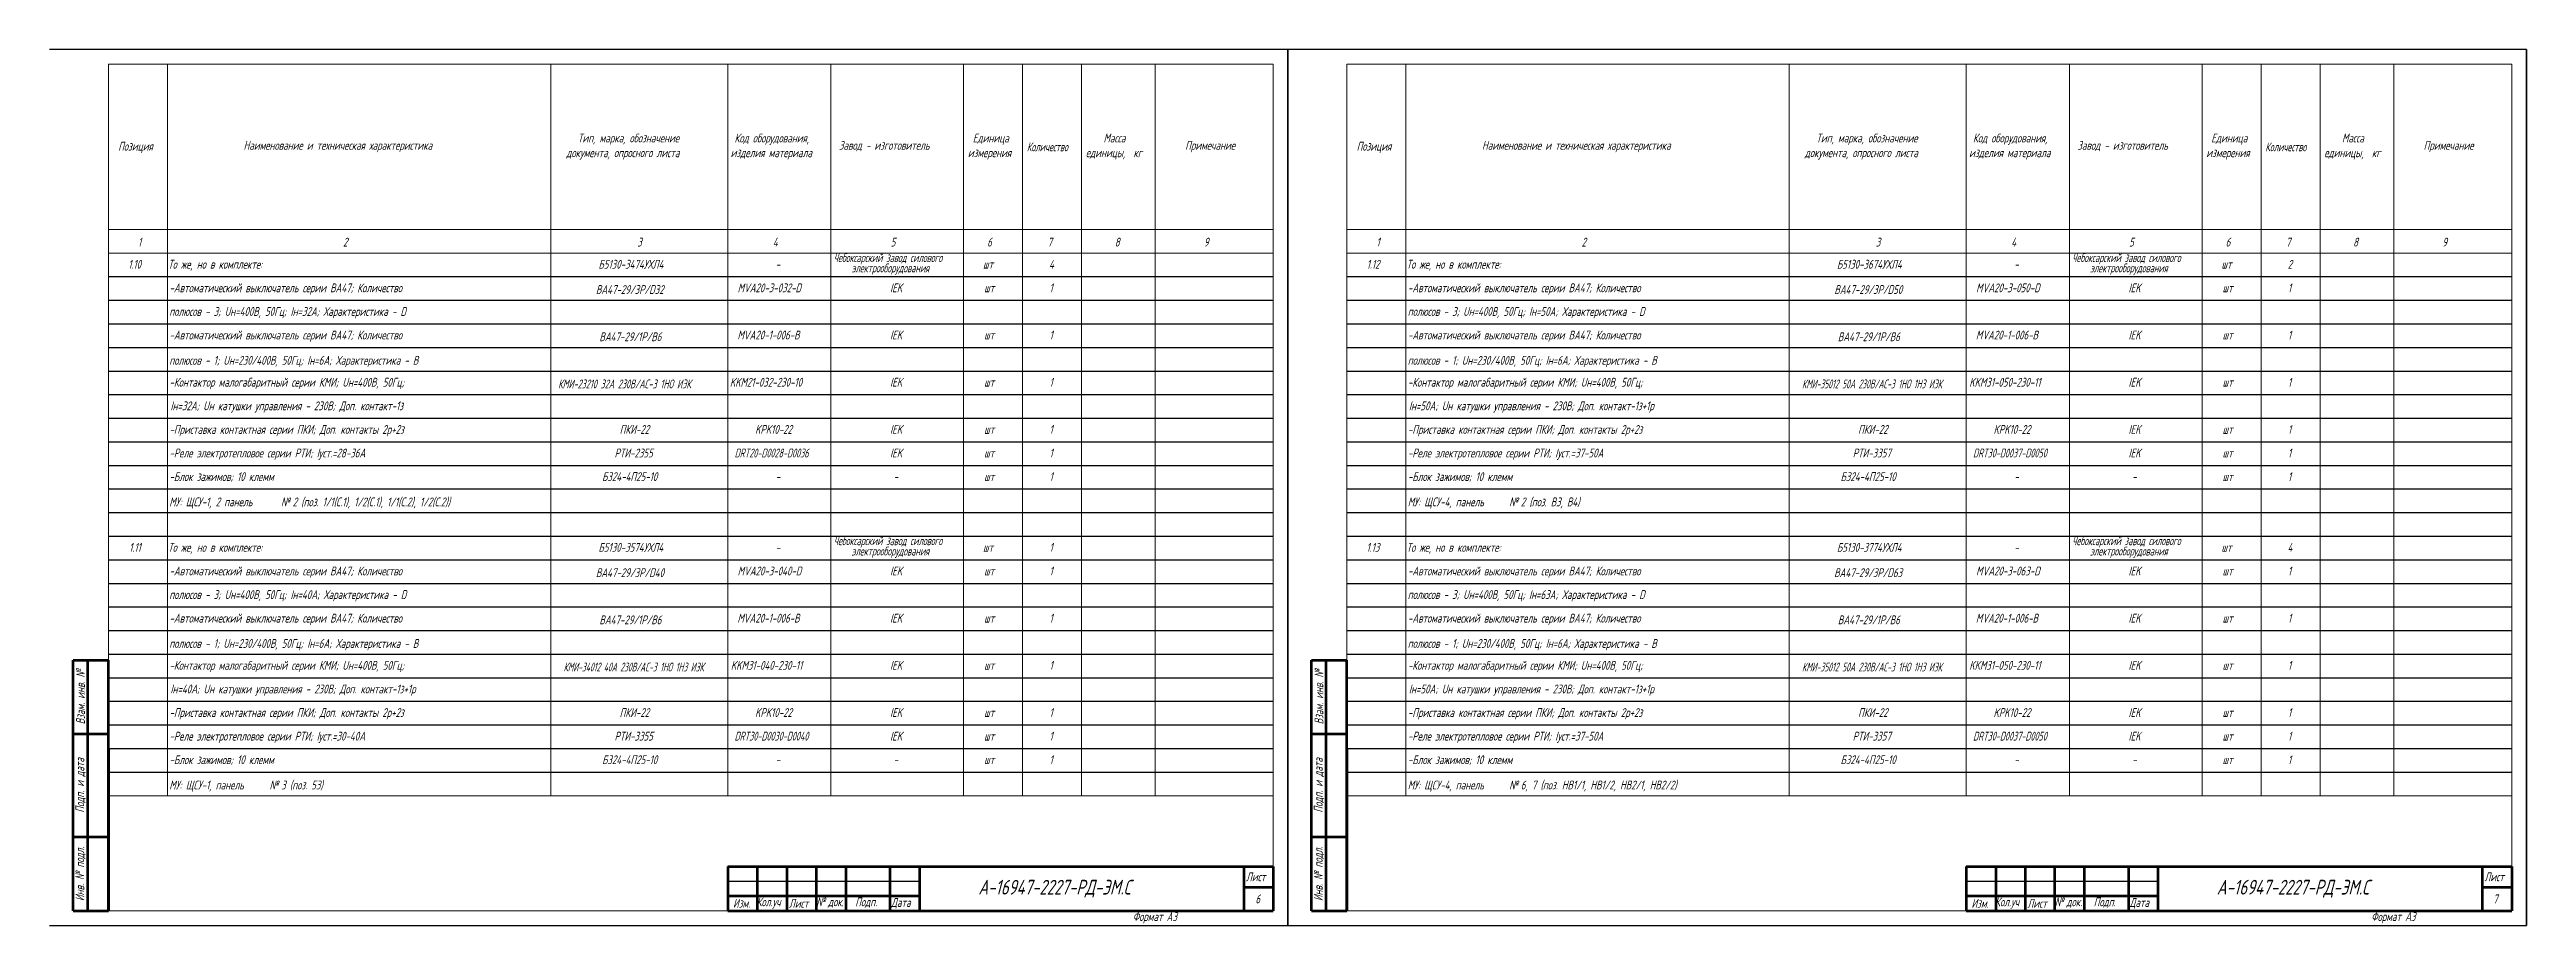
# Model space of a CAD drawing. Header units: millimetres. Extents: x -14296 to 10264, y -13087 to -5602.
# Drawn here: x 4384 to 5224, y -13087 to -12790 of the extents above; entities that cross this region are included whole.
import ezdxf

# ---------------------------------------------------------------- set-up
doc = ezdxf.new("R2010")
doc.units = ezdxf.units.MM
for name, color, linetype, lineweight in [('Рамка толстая', 7, 'Continuous', 15), ('Рамка тонкая', 5, 'Continuous', 25), ('ТаБлица', 253, 'Continuous', 15), ('Текст', 7, 'Continuous', 20), ('Штампы', 252, 'Continuous', 25)]:
    doc.layers.add(name, color=color, linetype=linetype, lineweight=lineweight)
doc.styles.add('Simplex', font='simplex.shx', dxfattribs={"width": 0.7, "oblique": 15})

msp = doc.modelspace()

# ---------------------------------------------------------------- texts
at = {"layer": 'Текст', "color": 18, "true_color": 0x000000, "style": 'Simplex', "oblique": 15}
for s, height, width, p in [('Тип, марка, обозначение', 3, 0.7, (4563.44239, -12821.24064)), ('Код оборудования,', 3, 0.7, (4616.56464, -12821.24064)), ('Единица', 3, 0.7, (4697.36583, -12821.24064)), ('Масса', 3, 0.7, (4741.71583, -12821.24064)), ('Тип, марка, обозначение', 3, 0.7, (4983.44239, -12821.24064)), ('Код оборудования,', 3, 0.7, (5036.56464, -12821.24064)), ('Единица', 3, 0.7, (5117.36583, -12821.24064)), ('Масса', 3, 0.7, (5161.71583, -12821.24064)), ('Позиция', 3, 0.7, (4407.56583, -12824.02636)), ('Наименование и техническая характеристика', 3, 0.7, (4450.06583, -12823.74064)), ('документа, опросного листа', 3, 0.7, (4559.53067, -12826.24064)), ('изделия материала', 3, 0.7, (4615.24669, -12826.24064)), ('Завод - изготовитель', 3, 0.7, (4651.97636, -12823.74064)), ('измерения', 3, 0.7, (4695.69669, -12826.24064)), ('Количество', 3, 0.6, (4715.71611, -12824.24064)), ('единицы,  кг', 3, 0.7, (4735.71583, -12826.24064)), ('Примечание', 3, 0.7, (4769.39239, -12823.74064)), ('Позиция', 3, 0.7, (4827.56583, -12824.02636)), ('Наименование и техническая характеристика', 3, 0.7, (4870.06583, -12823.74064)), ('документа, опросного листа', 3, 0.7, (4979.53067, -12826.24064)), ('изделия материала', 3, 0.7, (5035.24669, -12826.24064)), ('Завод - изготовитель', 3, 0.7, (5071.97636, -12823.74064)), ('измерения', 3, 0.7, (5115.69669, -12826.24064)), ('Количество', 3, 0.6, (5135.71611, -12824.24064)), ('единицы,  кг', 3, 0.7, (5155.71583, -12826.24064)), ('Примечание', 3, 0.7, (5189.39239, -12823.74064)), ('1', 3, 0.7, (4414.26378, -12856.53611)), ('2', 3, 0.7, (4483.82349, -12856.53611)), ('3', 3, 0.7, (4583.59918, -12856.53611)), ('4', 3, 0.7, (4629.55265, -12856.53611)), ('Чебоксарский завод силового', 3, 0.6, (4650.21201, -12861.79889)), ('5', 3, 0.7, (4669.52588, -12856.53611)), ('6', 3, 0.7, (4702.25986, -12856.53611)), ('7', 3, 0.7, (4722.7186, -12856.53611)), ('8', 3, 0.7, (4745.51209, -12856.53611)), ('9', 3, 0.7, (4775.72807, -12856.53611)), ('1', 3, 0.7, (4834.26378, -12856.53611)), ('2', 3, 0.7, (4903.82349, -12856.53611)), ('3', 3, 0.7, (5003.59918, -12856.53611)), ('4', 3, 0.7, (5049.55265, -12856.53611)), ('Чебоксарский завод силового', 3, 0.6, (5070.21201, -12861.79889)), ('5', 3, 0.7, (5089.52588, -12856.53611)), ('6', 3, 0.7, (5122.25986, -12856.53611)), ('7', 3, 0.7, (5142.7186, -12856.53611)), ('8', 3, 0.7, (5165.51209, -12856.53611)), ('9', 3, 0.7, (5195.72807, -12856.53611)), ('1.10', 3, 0.7, (4410.95841, -12864.0519)), ('То же, но в комплекте:', 3, 0.7, (4424.48378, -12864.0519)), ('Б5130-3474УХЛ4', 3, 0.7, (4570.43178, -12864.0519)), ('-', 3, 0.7, (4630.53927, -12864.0519)), ('электрооборудования', 3, 0.6, (4656.28852, -12865.29889)), ('шт', 3, 0.7, (4700.842, -12864.0519)), ('4', 3, 0.7, (4723.24788, -12864.0519)), ('1.12', 3, 0.7, (4830.95841, -12864.0519)), ('То же, но в комплекте:', 3, 0.7, (4844.48378, -12864.0519)), ('Б5130-3674УХЛ4', 3, 0.7, (4990.43178, -12864.0519)), ('-', 3, 0.7, (5050.53927, -12864.0519)), ('электрооборудования', 3, 0.6, (5076.28852, -12865.29889)), ('шт', 3, 0.7, (5120.842, -12864.0519)), ('2', 3, 0.7, (5143.30841, -12864.0519)), ('полюсов - 3; Uн=400В, 50Гц; Iн=32А; Характеристика - D', 3, 0.7, (4424.88378, -12880.0519)), ('-Автоматический выключатель серии ВА47; Количество', 3, 0.7, (4424.93927, -12872.0519)), ('ВА47-29/3Р/D32', 3, 0.7, (4569.55878, -12872.62333)), ('MVA20-3-032-D', 3, 0.7, (4617.62755, -12872.0519)), ('IEK', 3, 0.7, (4669.33186, -12872.0519)), ('шт', 3, 0.7, (4701.2146, -12872.0519)), ('1', 3, 0.7, (4723.38186, -12872.0519)), ('полюсов - 3; Uн=400В, 50Гц; Iн=50А; Характеристика - D', 3, 0.7, (4844.88378, -12880.0519)), ('-Автоматический выключатель серии ВА47; Количество', 3, 0.7, (4844.93927, -12872.0519)), ('ВА47-29/3Р/D50', 3, 0.7, (4989.55878, -12872.62333)), ('MVA20-3-050-D', 3, 0.7, (5037.62755, -12872.0519)), ('IEK', 3, 0.7, (5089.33186, -12872.0519)), ('шт', 3, 0.7, (5121.2146, -12872.0519)), ('1', 3, 0.7, (5143.38186, -12872.0519)), ('-Автоматический выключатель серии ВА47; Количество', 3, 0.7, (4424.93927, -12888.0519)), ('MVA20-1-006-В', 3, 0.7, (4617.55838, -12888.0519)), ('IEK', 3, 0.7, (4669.33186, -12888.0519)), ('1', 3, 0.7, (4723.38186, -12888.0519)), ('-Автоматический выключатель серии ВА47; Количество', 3, 0.7, (4844.93927, -12888.0519)), ('MVA20-1-006-В', 3, 0.7, (5037.55838, -12888.0519)), ('IEK', 3, 0.7, (5089.33186, -12888.0519)), ('1', 3, 0.7, (5143.38186, -12888.0519)), ('полюсов - 1; Uн=230/400В, 50Гц; Iн=6А; Характеристика - В', 3, 0.7, (4424.88378, -12896.62333)), ('ВА47-29/1Р/В6', 3, 0.7, (4570.73878, -12888.62333)), ('шт', 3, 0.7, (4701.2146, -12888.0519)), ('полюсов - 1; Uн=230/400В, 50Гц; Iн=6А; Характеристика - В', 3, 0.7, (4844.88378, -12896.62333)), ('ВА47-29/1Р/В6', 3, 0.7, (4990.73878, -12888.62333)), ('шт', 3, 0.7, (5121.2146, -12888.0519)), ('-Контактор малогабаритный серии КМИ; Uн=400В, 50Гц;', 3, 0.7, (4424.93927, -12904.0519)), ('КМИ-23210 32А 230В/АС-3 1НО ИЭК', 3, 0.6, (4556.75332, -12904.62333)), ('KKM21-032-230-10', 3, 0.7, (4615.00841, -12904.0519)), ('IEK', 3, 0.7, (4669.33186, -12904.0519)), ('шт', 3, 0.7, (4701.2146, -12904.0519)), ('1', 3, 0.7, (4723.38186, -12904.0519)), ('-Контактор малогабаритный серии КМИ; Uн=400В, 50Гц;', 3, 0.7, (4844.93927, -12904.0519)), ('КМИ-35012 50А 230В/АС-3 1НО 1НЗ ИЭК', 3, 0.5, (4978.59617, -12904.62333)), ('KKM31-050-230-11', 3, 0.7, (5035.33186, -12904.0519)), ('IEK', 3, 0.7, (5089.33186, -12904.0519)), ('шт', 3, 0.7, (5121.2146, -12904.0519)), ('1', 3, 0.7, (5143.38186, -12904.0519)), ('Iн=32А; Uн катушки управления - 230В; Доп. контакт-1з', 3, 0.7, (4425.28378, -12912.0519)), ('Iн=50А; Uн катушки управления - 230В; Доп. контакт-1з+1р', 3, 0.7, (4845.28378, -12912.0519)), ('-Приставка контактная серии ПКИ; Доп. контакты 2р+2з', 3, 0.7, (4424.93927, -12920.0519)), ('ПКИ-22', 3, 0.7, (4577.60878, -12920.0519)), ('KPK10-22', 3, 0.7, (4623.55841, -12920.0519)), ('IEK', 3, 0.7, (4669.33186, -12920.0519)), ('шт', 3, 0.7, (4701.2146, -12920.0519)), ('1', 3, 0.7, (4723.38186, -12920.0519)), ('-Приставка контактная серии ПКИ; Доп. контакты 2р+2з', 3, 0.7, (4844.93927, -12920.0519)), ('ПКИ-22', 3, 0.7, (4997.60878, -12920.0519)), ('KPK10-22', 3, 0.7, (5043.55841, -12920.0519)), ('IEK', 3, 0.7, (5089.33186, -12920.0519)), ('шт', 3, 0.7, (5121.2146, -12920.0519)), ('1', 3, 0.7, (5143.38186, -12920.0519)), ('-Реле электротепловое серии РТИ; Iуст.=28-36А', 3, 0.7, (4424.93927, -12928.0519)), ('РТИ-2355', 3, 0.7, (4575.88178, -12928.0519)), ('DRT20-D0028-D0036', 3, 0.6, (4616.6107, -12928.0519)), ('IEK', 3, 0.7, (4669.33186, -12928.0519)), ('шт', 3, 0.7, (4701.2146, -12928.0519)), ('1', 3, 0.7, (4723.38186, -12928.0519)), ('-Реле электротепловое серии РТИ; Iуст.=37-50А', 3, 0.7, (4844.93927, -12928.0519)), ('РТИ-3357', 3, 0.7, (4995.78178, -12928.0519)), ('DRT30-D0037-D0050', 3, 0.6, (5036.58699, -12928.0519)), ('IEK', 3, 0.7, (5089.33186, -12928.0519)), ('шт', 3, 0.7, (5121.2146, -12928.0519)), ('1', 3, 0.7, (5143.38186, -12928.0519)), ('-Блок зажимов; 10 клемм', 3, 0.7, (4424.93927, -12936.0519)), ('БЗ24-4П25-10', 3, 0.7, (4571.65878, -12936.0519)), ('-', 3, 0.7, (4630.53927, -12936.0519)), ('-', 3, 0.7, (4670.53927, -12936.0519)), ('шт', 3, 0.7, (4701.2146, -12936.0519)), ('1', 3, 0.7, (4723.38186, -12936.0519)), ('-Блок зажимов; 10 клемм', 3, 0.7, (4844.93927, -12936.0519)), ('БЗ24-4П25-10', 3, 0.7, (4991.65878, -12936.0519)), ('-', 3, 0.7, (5050.53927, -12936.0519)), ('-', 3, 0.7, (5090.53927, -12936.0519)), ('шт', 3, 0.7, (5121.2146, -12936.0519)), ('1', 3, 0.7, (5143.38186, -12936.0519)), ('МУ: ЩСУ-1, 2 панель ', 3, 0.7, (4424.88378, -12944.62333)), ('№', 3, 0.7, (4462.78378, -12944.62333)), ('2 (поз. 1/1(С.1), 1/2(С.1), 1/1(С.2), 1/2(С.2))', 3, 0.7, (4466.73476, -12944.62333)), ('МУ: ЩСУ-4, панель ', 3, 0.7, (4844.88378, -12944.62333)), ('№', 3, 0.7, (4879.28378, -12944.62333)), ('2 (поз. В3, В4)', 3, 0.7, (4883.23476, -12944.62333)), ('1.11', 3, 0.7, (4411.28186, -12960.0519)), ('То же, но в комплекте:', 3, 0.7, (4424.48378, -12960.0519)), ('Б5130-3574УХЛ4', 3, 0.7, (4570.43178, -12960.0519)), ('-', 3, 0.7, (4630.53927, -12960.0519)), ('Чебоксарский завод силового', 3, 0.6, (4650.21201, -12957.79889)), ('электрооборудования', 3, 0.6, (4656.28852, -12961.29889)), ('шт', 3, 0.7, (4700.842, -12960.0519)), ('1', 3, 0.7, (4723.38186, -12960.0519)), ('1.13', 3, 0.7, (4830.88186, -12960.0519)), ('То же, но в комплекте:', 3, 0.7, (4844.48378, -12960.0519)), ('Б5130-3774УХЛ4', 3, 0.7, (4990.43178, -12960.0519)), ('-', 3, 0.7, (5050.53927, -12960.0519)), ('Чебоксарский завод силового', 3, 0.6, (5070.21201, -12957.79889)), ('электрооборудования', 3, 0.6, (5076.28852, -12961.29889)), ('шт', 3, 0.7, (5120.842, -12960.0519)), ('4', 3, 0.7, (5143.24788, -12960.0519)), ('-Автоматический выключатель серии ВА47; Количество', 3, 0.7, (4424.93927, -12968.0519)), ('ВА47-29/3Р/D40', 3, 0.7, (4569.55878, -12968.62333)), ('MVA20-3-040-D', 3, 0.7, (4617.62755, -12968.0519)), ('IEK', 3, 0.7, (4669.33186, -12968.0519)), ('шт', 3, 0.7, (4701.2146, -12968.0519)), ('1', 3, 0.7, (4723.38186, -12968.0519)), ('-Автоматический выключатель серии ВА47; Количество', 3, 0.7, (4844.93927, -12968.0519)), ('ВА47-29/3Р/D63', 3, 0.7, (4989.48178, -12968.62333)), ('MVA20-3-063-D', 3, 0.7, (5037.62755, -12968.0519)), ('IEK', 3, 0.7, (5089.33186, -12968.0519)), ('шт', 3, 0.7, (5121.2146, -12968.0519)), ('1', 3, 0.7, (5143.38186, -12968.0519)), ('полюсов - 3; Uн=400В, 50Гц; Iн=40А; Характеристика - D', 3, 0.7, (4424.88378, -12976.0519)), ('полюсов - 3; Uн=400В, 50Гц; Iн=63А; Характеристика - D', 3, 0.7, (4844.88378, -12976.0519)), ('-Автоматический выключатель серии ВА47; Количество', 3, 0.7, (4424.93927, -12984.0519)), ('ВА47-29/1Р/В6', 3, 0.7, (4570.73878, -12984.62333)), ('MVA20-1-006-В', 3, 0.7, (4617.55838, -12984.0519)), ('IEK', 3, 0.7, (4669.33186, -12984.0519)), ('шт', 3, 0.7, (4701.2146, -12984.0519)), ('1', 3, 0.7, (4723.38186, -12984.0519)), ('-Автоматический выключатель серии ВА47; Количество', 3, 0.7, (4844.93927, -12984.0519)), ('ВА47-29/1Р/В6', 3, 0.7, (4990.73878, -12984.62333)), ('MVA20-1-006-В', 3, 0.7, (5037.55838, -12984.0519)), ('IEK', 3, 0.7, (5089.33186, -12984.0519)), ('шт', 3, 0.7, (5121.2146, -12984.0519)), ('1', 3, 0.7, (5143.38186, -12984.0519)), ('полюсов - 1; Uн=230/400В, 50Гц; Iн=6А; Характеристика - В', 3, 0.7, (4424.88378, -12992.62333)), ('полюсов - 1; Uн=230/400В, 50Гц; Iн=6А; Характеристика - В', 3, 0.7, (4844.88378, -12992.62333)), ('-Контактор малогабаритный серии КМИ; Uн=400В, 50Гц;', 3, 0.7, (4424.93927, -13000.0519)), ('КМИ-34012 40А 230В/АС-3 1НО 1НЗ ИЭК', 3, 0.5, (4558.59617, -13000.62333)), ('KKM31-040-230-11', 3, 0.7, (4615.33186, -13000.0519)), ('IEK', 3, 0.7, (4669.33186, -13000.0519)), ('шт', 3, 0.7, (4701.2146, -13000.0519)), ('1', 3, 0.7, (4723.38186, -13000.0519)), ('-Контактор малогабаритный серии КМИ; Uн=400В, 50Гц;', 3, 0.7, (4844.93927, -13000.0519)), ('КМИ-35012 50А 230В/АС-3 1НО 1НЗ ИЭК', 3, 0.5, (4978.59617, -13000.62333)), ('KKM31-050-230-11', 3, 0.7, (5035.33186, -13000.0519)), ('IEK', 3, 0.7, (5089.33186, -13000.0519)), ('шт', 3, 0.7, (5121.2146, -13000.0519)), ('1', 3, 0.7, (5143.38186, -13000.0519)), ('Iн=40А; Uн катушки управления - 230В; Доп. контакт-1з+1р', 3, 0.7, (4425.28378, -13008.0519)), ('Iн=50А; Uн катушки управления - 230В; Доп. контакт-1з+1р', 3, 0.7, (4845.28378, -13008.0519)), ('-Приставка контактная серии ПКИ; Доп. контакты 2р+2з', 3, 0.7, (4424.93927, -13016.0519)), ('ПКИ-22', 3, 0.7, (4577.60878, -13016.0519)), ('KPK10-22', 3, 0.7, (4623.55841, -13016.0519)), ('IEK', 3, 0.7, (4669.33186, -13016.0519)), ('шт', 3, 0.7, (4701.2146, -13016.0519)), ('1', 3, 0.7, (4723.38186, -13016.0519)), ('-Приставка контактная серии ПКИ; Доп. контакты 2р+2з', 3, 0.7, (4844.93927, -13016.0519)), ('ПКИ-22', 3, 0.7, (4997.60878, -13016.0519)), ('KPK10-22', 3, 0.7, (5043.55841, -13016.0519)), ('IEK', 3, 0.7, (5089.33186, -13016.0519)), ('шт', 3, 0.7, (5121.2146, -13016.0519)), ('1', 3, 0.7, (5143.38186, -13016.0519)), ('-Реле электротепловое серии РТИ; Iуст.=30-40А', 3, 0.7, (4424.93927, -13024.0519)), ('РТИ-3355', 3, 0.7, (4575.88178, -13024.0519)), ('DRT30-D0030-D0040', 3, 0.6, (4616.58699, -13024.0519)), ('IEK', 3, 0.7, (4669.33186, -13024.0519)), ('шт', 3, 0.7, (4701.2146, -13024.0519)), ('1', 3, 0.7, (4723.38186, -13024.0519)), ('-Реле электротепловое серии РТИ; Iуст.=37-50А', 3, 0.7, (4844.93927, -13024.0519)), ('РТИ-3357', 3, 0.7, (4995.78178, -13024.0519)), ('DRT30-D0037-D0050', 3, 0.6, (5036.58699, -13024.0519)), ('IEK', 3, 0.7, (5089.33186, -13024.0519)), ('шт', 3, 0.7, (5121.2146, -13024.0519)), ('1', 3, 0.7, (5143.38186, -13024.0519)), ('-Блок зажимов; 10 клемм', 3, 0.7, (4424.93927, -13032.0519)), ('БЗ24-4П25-10', 3, 0.7, (4571.65878, -13032.0519)), ('-', 3, 0.7, (4630.53927, -13032.0519)), ('-', 3, 0.7, (4670.53927, -13032.0519)), ('шт', 3, 0.7, (4701.2146, -13032.0519)), ('1', 3, 0.7, (4723.38186, -13032.0519)), ('-Блок зажимов; 10 клемм', 3, 0.7, (4844.93927, -13032.0519)), ('БЗ24-4П25-10', 3, 0.7, (4991.65878, -13032.0519)), ('-', 3, 0.7, (5050.53927, -13032.0519)), ('-', 3, 0.7, (5090.53927, -13032.0519)), ('шт', 3, 0.7, (5121.2146, -13032.0519)), ('1', 3, 0.7, (5143.38186, -13032.0519)), ('МУ: ЩСУ-1, панель ', 3, 0.7, (4424.88378, -13040.62333)), ('№', 3, 0.7, (4458.88378, -13040.62333)), ('3 (поз. 53)', 3, 0.7, (4462.83476, -13040.62333)), ('МУ: ЩСУ-4, панель ', 3, 0.7, (4844.88378, -13040.62333)), ('№', 3, 0.7, (4879.28378, -13040.62333)), ('6, 7 (поз. НВ1/1, НВ1/2, НВ2/1, НВ2/2)', 3, 0.7, (4883.23476, -13040.62333)), ('Изм.', 3, 0.7, (4616.06464, -13080.74064)), ('Кол.уч', 3, 0.7, (4624.06583, -13080.24064)), ('Лист', 3, 0.7, (4635.03378, -13080.74064)), ('№', 3, 0.7, (4644.32574, -13080.24064)), ('док.', 3, 0.7, (4648.27673, -13080.24064)), ('Подп.', 3, 0.7, (4657.51464, -13080.24064)), ('Дата', 3, 0.7, (4669.69239, -13080.45493)), ('А-16947-2227-РД-ЭМ.С', 5, 0.7, (4699.2734, -13076.26445)), ('Изм.', 3, 0.7, (5036.06464, -13080.74064)), ('Кол.уч', 3, 0.7, (5044.06583, -13080.24064)), ('Лист', 3, 0.7, (5055.03378, -13080.74064)), ('№', 3, 0.7, (5064.32574, -13080.24064)), ('док.', 3, 0.7, (5068.27673, -13080.24064)), ('Подп.', 3, 0.7, (5077.51464, -13080.24064)), ('Дата', 3, 0.7, (5089.69239, -13080.45493)), ('А-16947-2227-РД-ЭМ.С', 5, 0.7, (5119.2734, -13076.26445)), ('Формат А3', 3, 0.7, (4751.63927, -13085.24064)), ('Формат А3', 3, 0.7, (5171.63927, -13085.24064))]:
    msp.add_text(s, height=height, dxfattribs=dict(at, width=width)).set_placement(p)
at = {"layer": 'Штампы', "color": 18, "true_color": 0x000000, "style": 'Simplex', "oblique": 15, "width": 0.7}
for s, p in [('Лист', (4790.03378, -13071.74064)), ('Лист', (5210.03378, -13071.74064)), ('6', (4793.23186, -13079.24064)), ('7', (5212.98186, -13079.24064))]:
    msp.add_text(s, height=3, dxfattribs=at).set_placement(p)
at = {"layer": 'Штампы', "color": 18, "true_color": 0x000000, "char_height": 3, "attachment_point": 5, "rotation": 90, "style": 'Simplex'}
for s, insert, width in [('Взам. инв. {\\Fgost|c204;№}', (4394.78378, -13009.24064), 25), ('Взам. инв. {\\Fgost|c204;№}', (4814.78378, -13009.24064), 25), ('Подп. и дата', (4394.78378, -13039.24064), 35), ('Подп. и дата', (4814.78378, -13039.24064), 35), ('Инв. {\\Fgost|c204;№} подл.', (4394.78378, -13069.24064), 25), ('Инв. {\\Fgost|c204;№} подл.', (4814.78378, -13069.24064), 25)]:
    msp.add_mtext(s, dxfattribs=dict(at, insert=insert, width=width))

# ---------------------------------------------------------------- linework, layer by layer
at = {"layer": 'Рамка толстая', "color": 18, "true_color": 0x000000}
for p, q in [((4404.28378, -12794.74064), (4404.28378, -13081.74064)), ((4799.28378, -12794.74064), (4404.28378, -12794.74064)), ((4799.28378, -13081.74064), (4799.28378, -12794.74064)), ((4824.28378, -12794.74064), (4824.28378, -13081.74064)), ((5219.28378, -12794.74064), (4824.28378, -12794.74064)), ((5219.28378, -13081.74064), (5219.28378, -12794.74064)), ((4404.28378, -13081.74064), (4799.28378, -13081.74064)), ((4824.28378, -13081.74064), (5219.28378, -13081.74064))]:
    msp.add_line(p, q, dxfattribs=at)
at = {"layer": 'Рамка тонкая', "color": 18, "true_color": 0x000000}
for p, q in [((4804.28378, -12789.74064), (4384.28378, -12789.74064)), ((4804.28378, -12789.74064), (4804.28378, -13086.74064)), ((5224.28378, -12789.74064), (4804.28378, -12789.74064)), ((4804.28378, -13086.74064), (4804.28378, -12789.74064)), ((5224.28378, -12789.74064), (5224.28378, -13086.74064)), ((5224.28378, -13086.74064), (5224.28378, -12789.74064)), ((4404.28378, -12866.74064), (4799.28378, -12866.74064)), ((4824.28378, -12866.74064), (5219.28378, -12866.74064)), ((4404.28378, -12874.74064), (4799.28378, -12874.74064)), ((4824.28378, -12874.74064), (5219.28378, -12874.74064)), ((4404.28378, -12882.74064), (4799.28378, -12882.74064)), ((4824.28378, -12882.74064), (5219.28378, -12882.74064)), ((4404.28378, -12890.74064), (4799.28378, -12890.74064)), ((4824.28378, -12890.74064), (5219.28378, -12890.74064)), ((4404.28378, -12898.74064), (4799.28378, -12898.74064)), ((4824.28378, -12898.74064), (5219.28378, -12898.74064)), ((4404.28378, -12906.74064), (4799.28378, -12906.74064)), ((4824.28378, -12906.74064), (5219.28378, -12906.74064)), ((4404.28378, -12914.74064), (4799.28378, -12914.74064)), ((4824.28378, -12914.74064), (5219.28378, -12914.74064)), ((4404.28378, -12922.74064), (4799.28378, -12922.74064)), ((4824.28378, -12922.74064), (5219.28378, -12922.74064)), ((4404.28378, -12930.74064), (4799.28378, -12930.74064)), ((4824.28378, -12930.74064), (5219.28378, -12930.74064)), ((4404.28378, -12938.74064), (4799.28378, -12938.74064)), ((4824.28378, -12938.74064), (5219.28378, -12938.74064)), ((4404.28378, -12946.74064), (4799.28378, -12946.74064)), ((4824.28378, -12946.74064), (5219.28378, -12946.74064)), ((4404.28378, -12954.74064), (4799.28378, -12954.74064)), ((4824.28378, -12954.74064), (5219.28378, -12954.74064)), ((4404.28378, -12962.74064), (4799.28378, -12962.74064)), ((4824.28378, -12962.74064), (5219.28378, -12962.74064)), ((4404.28378, -12970.74064), (4799.28378, -12970.74064)), ((4824.28378, -12970.74064), (5219.28378, -12970.74064)), ((4404.28378, -12978.74064), (4799.28378, -12978.74064)), ((4824.28378, -12978.74064), (5219.28378, -12978.74064)), ((4404.28378, -12986.74064), (4799.28378, -12986.74064)), ((4404.28378, -12994.74064), (4799.28378, -12994.74064)), ((4824.28378, -12986.74064), (5219.28378, -12986.74064)), ((4824.28378, -12994.74064), (5219.28378, -12994.74064)), ((4404.28378, -13002.74064), (4799.28378, -13002.74064)), ((4824.28378, -13002.74064), (5219.28378, -13002.74064)), ((4404.28378, -13010.74064), (4799.28378, -13010.74064)), ((4824.28378, -13010.74064), (5219.28378, -13010.74064)), ((4404.28378, -13018.74064), (4799.28378, -13018.74064)), ((4824.28378, -13018.74064), (5219.28378, -13018.74064)), ((4404.28378, -13026.74064), (4799.28378, -13026.74064)), ((4824.28378, -13026.74064), (5219.28378, -13026.74064)), ((4404.28378, -13034.74064), (4799.28378, -13034.74064)), ((4824.28378, -13034.74064), (5219.28378, -13034.74064)), ((4384.28378, -13086.74064), (4804.28378, -13086.74064)), ((4804.28378, -13086.74064), (5224.28378, -13086.74064))]:
    msp.add_line(p, q, dxfattribs=at)
at = {"layer": 'ТаБлица', "color": 18, "true_color": 0x000000}
for p, q in [((4424.28378, -12794.74064), (4424.28378, -13042.74064)), ((4554.28378, -12794.74064), (4554.28378, -13042.74064)), ((4614.28378, -12794.74064), (4614.28378, -13042.74064)), ((4649.28378, -12794.74064), (4649.28378, -13042.74064)), ((4694.28378, -12794.74064), (4694.28378, -13042.74064)), ((4714.28378, -12794.74064), (4714.28378, -13042.74064)), ((4734.28378, -12794.74064), (4734.28378, -13042.74064)), ((4759.28378, -12794.74064), (4759.28378, -13042.74064)), ((4844.28378, -12794.74064), (4844.28378, -13042.74064)), ((4974.28378, -12794.74064), (4974.28378, -13042.74064)), ((5034.28378, -12794.74064), (5034.28378, -13042.74064)), ((5069.28378, -12794.74064), (5069.28378, -13042.74064)), ((5114.28378, -12794.74064), (5114.28378, -13042.74064)), ((5134.28378, -12794.74064), (5134.28378, -13042.74064)), ((5154.28378, -12794.74064), (5154.28378, -13042.74064)), ((5179.28378, -12794.74064), (5179.28378, -13042.74064)), ((4404.28378, -12850.74064), (4799.28378, -12850.74064)), ((4824.28378, -12850.74064), (5219.28378, -12850.74064)), ((4404.28378, -12858.74064), (4799.28378, -12858.74064)), ((4824.28378, -12858.74064), (5219.28378, -12858.74064)), ((4404.28378, -13042.74064), (4799.28378, -13042.74064)), ((4824.28378, -13042.74064), (5219.28378, -13042.74064))]:
    msp.add_line(p, q, dxfattribs=at)
at = {"layer": 'Штампы', "color": 18, "lineweight": 60, "true_color": 0x000000}
for p, q in [((4392.28378, -13081.74064), (4392.28378, -12996.74064)), ((4392.28378, -12996.74064), (4404.28378, -12996.74064)), ((4397.28378, -13081.74064), (4397.28378, -12996.74064)), ((4404.28378, -13081.74064), (4404.28378, -12996.74064)), ((4812.28378, -13081.74064), (4812.28378, -12996.74064)), ((4812.28378, -12996.74064), (4824.28378, -12996.74064)), ((4817.28378, -13081.74064), (4817.28378, -12996.74064)), ((4824.28378, -13081.74064), (4824.28378, -12996.74064)), ((4392.28378, -13021.74064), (4404.28378, -13021.74064)), ((4404.28378, -13026.74064), (4404.28378, -13081.74064)), ((4812.28378, -13021.74064), (4824.28378, -13021.74064)), ((4824.28378, -13026.74064), (4824.28378, -13081.74064)), ((4392.28378, -13056.74064), (4404.28378, -13056.74064)), ((4812.28378, -13056.74064), (4824.28378, -13056.74064)), ((4614.28378, -13066.74064), (4799.28378, -13066.74064)), ((4614.28378, -13066.74064), (4614.28378, -13081.74064)), ((4624.28378, -13066.74064), (4624.28378, -13081.74064)), ((4634.28378, -13066.74064), (4634.28378, -13081.74064)), ((4644.28378, -13066.74064), (4644.28378, -13081.74064)), ((4654.28378, -13066.74064), (4654.28378, -13081.74064)), ((4669.28378, -13066.74064), (4669.28378, -13081.74064)), ((4679.28378, -13066.74064), (4679.28378, -13081.74064)), ((4789.28378, -13066.74064), (4799.28378, -13066.74064)), ((4789.28378, -13066.74064), (4789.28378, -13081.74064)), ((4799.28378, -13066.74064), (4799.28378, -13081.74064)), ((4799.28378, -13066.74064), (4799.28378, -13081.74064)), ((5034.28378, -13066.74064), (5219.28378, -13066.74064)), ((5034.28378, -13066.74064), (5034.28378, -13081.74064)), ((5044.28378, -13066.74064), (5044.28378, -13081.74064)), ((5054.28378, -13066.74064), (5054.28378, -13081.74064)), ((5064.28378, -13066.74064), (5064.28378, -13081.74064)), ((5074.28378, -13066.74064), (5074.28378, -13081.74064)), ((5089.28378, -13066.74064), (5089.28378, -13081.74064)), ((5099.28378, -13066.74064), (5099.28378, -13081.74064)), ((5209.28378, -13066.74064), (5219.28378, -13066.74064)), ((5209.28378, -13066.74064), (5209.28378, -13081.74064)), ((5219.28378, -13066.74064), (5219.28378, -13081.74064)), ((5219.28378, -13066.74064), (5219.28378, -13081.74064)), ((4614.28378, -13076.74064), (4679.28378, -13076.74064)), ((4789.28378, -13073.74064), (4799.28378, -13073.74064)), ((5034.28378, -13076.74064), (5099.28378, -13076.74064)), ((5209.28378, -13073.74064), (5219.28378, -13073.74064)), ((4392.28378, -13081.74064), (4404.28378, -13081.74064)), ((4614.28378, -13081.74064), (4799.28378, -13081.74064)), ((4789.28378, -13081.74064), (4799.28378, -13081.74064)), ((4812.28378, -13081.74064), (4824.28378, -13081.74064)), ((5034.28378, -13081.74064), (5219.28378, -13081.74064)), ((5209.28378, -13081.74064), (5219.28378, -13081.74064))]:
    msp.add_line(p, q, dxfattribs=at)
at = {"layer": 'Штампы', "color": 18, "true_color": 0x000000}
for p, q in [((4614.28378, -13071.74064), (4679.28378, -13071.74064)), ((5034.28378, -13071.74064), (5099.28378, -13071.74064))]:
    msp.add_line(p, q, dxfattribs=at)

msp.set_redraw_order([(e.dxf.handle, doc.entitydb.next_handle()) for e in msp.query("TEXT MTEXT ATTDEF DIMENSION ARC_DIMENSION")])  # texts and dimensions are drawn at this point

doc.saveas('drawing.dxf')
